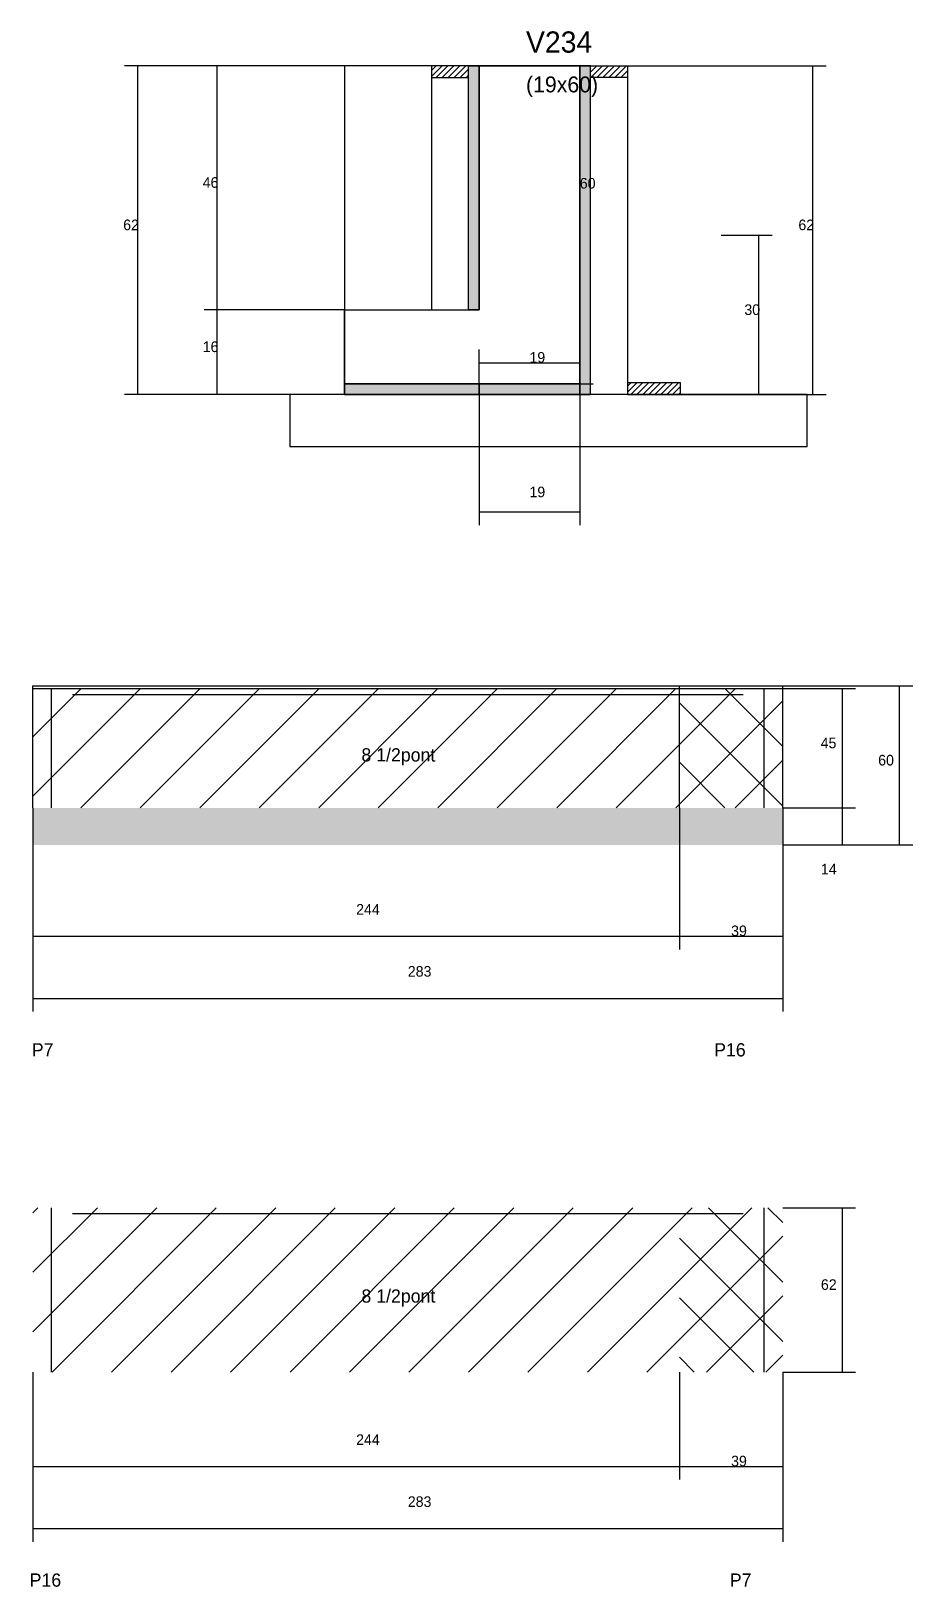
# Model space of a CAD drawing. Header units: metres. Extents: x -2848 to 21926, y -45195 to 1016.
# Drawn here: x 6213 to 6546, y -18174 to -17587 of the extents above; entities that cross this region are included whole.
import ezdxf

# ---------------------------------------------------------------- set-up
doc = ezdxf.new("R2010")
doc.units = ezdxf.units.M
for name, color, linetype in [('CONCRETO', 251, 'Continuous'), ('COTA', 4, 'Continuous'), ('Cota Seção (2x)', 4, 'Continuous'), ('Hachura', 253, 'Continuous'), ('Madeira', 126, 'Continuous'), ('NOMENCLATURA', 7, 'Continuous'), ('Painéis', 200, 'Continuous'), ('REAPROVEITAMENTO', 251, 'Continuous'), ('SARR_2.2x7', 40, 'Continuous'), ('Texto Seção', 7, 'Continuous')]:
    doc.layers.add(name, color=color, linetype=linetype)

msp = doc.modelspace()

# ---------------------------------------------------------------- texts
at = {"layer": 'COTA'}
for s, p in [('46', (6278, -17646)), ('62', (6248, -17662)), ('62', (6502.8, -17662)), ('30', (6482.4, -17694)), ('16', (6278, -17708)), ('19', (6401.3, -17762.8)), ('45', (6511.2, -17857.5)), ('60', (6532.9, -17864)), ('14', (6511.3, -17905.1)), ('244', (6335.9, -17920.3)), ('39', (6477.4, -17928.4)), ('283', (6355.4, -17943.7)), ('62', (6511.3, -18061.9)), ('244', (6335.9, -18120.4)), ('39', (6477.4, -18128.5)), ('283', (6355.4, -18143.8))]:
    msp.add_text(s, height=4, dxfattribs=at).set_placement(p)
at = {"layer": 'Cota Seção (2x)'}
for s, p in [('60', (6420.3, -17646.3)), ('19', (6401.3, -17712))]:
    msp.add_text(s, height=4, dxfattribs=at).set_placement(p)
at = {"layer": 'NOMENCLATURA'}
for s, p in [('8 1/2pont', (6337.9, -17862.5)), ('P7', (6213.5, -17973.8)), ('P16', (6471, -17973.8)), ('8 1/2pont', (6337.9, -18066.7)), ('P16', (6212.7, -18173.9)), ('P7', (6476.9, -18173.9))]:
    msp.add_text(s, height=5, dxfattribs=at).set_placement(p)
at = {"layer": 'Texto Seção'}
for s, height, p in [('V234', 8, (6400, -17595)), ('(19x60)', 6, (6400, -17610))]:
    msp.add_text(s, height=height, dxfattribs=at).set_placement(p)

# ---------------------------------------------------------------- hatches: boundary and pattern name
at = {"layer": 'COTA'}
h = msp.add_hatch(dxfattribs=at)
h.set_pattern_fill('AR-CONC', scale=0.03)
h.paths.add_polyline_path([(6496.9, -17894), (6213.9, -17894), (6213.9, -17894), (6213.9, -17880), (6213.9, -17880), (6496.9, -17880), (6496.9, -17880), (6496.9, -17894)])
at = {"layer": 'Hachura'}
h = msp.add_hatch(dxfattribs=at)
h.set_pattern_fill('ANSI31', scale=0.5)
h.paths.add_polyline_path([(6378.3, -17604.4), (6378.3, -17600), (6378.3, -17600), (6364.3, -17600), (6364.3, -17600), (6364.3, -17604.4), (6364.3, -17604.4), (6378.3, -17604.4)])
h = msp.add_hatch(color=8, dxfattribs=at)
h.dxf.hatch_style = 1
h.paths.add_polyline_path([(6378.3, -17692), (6382.3, -17692), (6382.3, -17692), (6382.3, -17600.3), (6382.3, -17600.3), (6378.3, -17600.3), (6378.3, -17600.3), (6378.3, -17692)])
h = msp.add_hatch(color=8, dxfattribs=at)
h.dxf.hatch_style = 1
h.paths.add_polyline_path([(6420.3, -17724), (6424.3, -17724), (6424.3, -17724), (6424.3, -17600), (6424.3, -17600), (6420.3, -17600), (6420.3, -17600), (6420.3, -17724)])
h = msp.add_hatch(dxfattribs=at)
h.set_pattern_fill('ANSI31', scale=0.5)
h.paths.add_polyline_path([(6424.3, -17604.4), (6424.3, -17600), (6424.3, -17600), (6438.3, -17600), (6438.3, -17600), (6438.3, -17604.4), (6438.3, -17604.4), (6424.3, -17604.4)])
h = msp.add_hatch(color=8, dxfattribs=at)
h.dxf.hatch_style = 1
h.paths.add_polyline_path([(6382.3, -17724), (6382.3, -17720), (6382.3, -17720), (6331.5, -17720), (6331.5, -17720), (6331.5, -17724), (6331.5, -17724), (6382.3, -17724)])
h = msp.add_hatch(color=8, dxfattribs=at)
h.dxf.hatch_style = 1
h.paths.add_polyline_path([(6420.3, -17724), (6420.3, -17720), (6420.3, -17720), (6382.3, -17720), (6382.3, -17720), (6382.3, -17724), (6382.3, -17724), (6420.3, -17724)])
h = msp.add_hatch(dxfattribs=at)
h.set_pattern_fill('ANSI31', scale=0.5)
h.paths.add_polyline_path([(6458.3, -17724), (6458.3, -17719.6), (6458.3, -17719.6), (6438.3, -17719.6), (6438.3, -17719.6), (6438.3, -17724), (6438.3, -17724), (6458.3, -17724)])
at = {"layer": 'REAPROVEITAMENTO'}
h = msp.add_hatch(dxfattribs=at)
h.set_pattern_fill('ANSI31', scale=5)
h.paths.add_polyline_path([(6213.9, -17880), (6457.9, -17880), (6457.9, -17880), (6457.9, -17835), (6457.9, -17835), (6213.9, -17835), (6213.9, -17835), (6213.9, -17880)])
h = msp.add_hatch(dxfattribs=at)
h.set_pattern_fill('ANSI37', scale=5)
h.paths.add_polyline_path([(6496.9, -17835), (6457.9, -17835), (6457.9, -17835), (6457.9, -17880), (6457.9, -17880), (6496.9, -17880), (6496.9, -17880), (6496.9, -17835)])
h = msp.add_hatch(dxfattribs=at)
h.set_pattern_fill('ANSI31', scale=5)
h.paths.add_polyline_path([(6213.9, -18092.9), (6457.9, -18092.9), (6457.9, -18092.9), (6457.9, -18030.9), (6457.9, -18030.9), (6213.9, -18030.9), (6213.9, -18030.9), (6213.9, -18092.9)])
h = msp.add_hatch(dxfattribs=at)
h.set_pattern_fill('ANSI37', scale=5)
h.paths.add_polyline_path([(6496.9, -18030.9), (6457.9, -18030.9), (6457.9, -18030.9), (6457.9, -18092.9), (6457.9, -18092.9), (6496.9, -18092.9), (6496.9, -18092.9), (6496.9, -18030.9)])

# ---------------------------------------------------------------- linework, layer by layer
at = {"layer": 'CONCRETO'}
msp.add_lwpolyline([(6382.3, -17600), (6420.3, -17600), (6420.3, -17624), (6420.3, -17624), (6420.3, -17720), (6331.5, -17720), (6331.5, -17692), (6382.3, -17692), (6382.3, -17600)], dxfattribs=at)
msp.add_lwpolyline([(6331.5, -17720), (6420.3, -17720), (6420.3, -17600), (6331.5, -17600)], close=True, dxfattribs=at)
at = {"layer": 'COTA'}
for p, q in [((6364.3, -17600), (6248.5, -17600)), ((6253.5, -17724), (6253.5, -17600)), ((6364.3, -17600), (6278.5, -17600)), ((6283.5, -17692), (6283.5, -17600)), ((6438.3, -17600), (6513.3, -17600)), ((6508.3, -17724), (6508.3, -17600)), ((6473.6, -17663.9), (6492.9, -17663.9)), ((6487.9, -17724), (6487.9, -17663.9)), ((6331.5, -17692), (6278.5, -17692)), ((6331.5, -17692), (6278.5, -17692)), ((6283.5, -17724), (6283.5, -17692)), ((6331.5, -17724), (6248.5, -17724)), ((6331.5, -17724), (6278.5, -17724)), ((6382.3, -17724), (6382.3, -17773.3)), ((6420.3, -17724), (6420.3, -17773.3)), ((6438.3, -17724), (6513.3, -17724)), ((6458.3, -17724), (6492.9, -17724)), ((6382.3, -17768.3), (6420.3, -17768.3)), ((6496.9, -17834), (6546, -17834)), ((6496.9, -17835), (6524.4, -17835)), ((6519.4, -17880), (6519.4, -17835)), ((6541, -17894), (6541, -17834)), ((6213.9, -17880), (6213.9, -17933.4)), ((6213.9, -17880), (6213.9, -17956.9)), ((6457.9, -17880), (6457.9, -17933.4)), ((6457.9, -17880), (6457.9, -17933.4)), ((6496.9, -17880), (6496.9, -17933.4)), ((6496.9, -17880), (6496.9, -17956.9)), ((6496.9, -17880), (6524.4, -17880)), ((6496.9, -17880), (6524.4, -17880)), ((6519.4, -17894), (6519.4, -17880)), ((6496.9, -17894), (6546, -17894)), ((6496.9, -17894), (6524.4, -17894)), ((6213.9, -17928.4), (6457.9, -17928.4)), ((6457.9, -17928.4), (6496.9, -17928.4)), ((6213.9, -17951.9), (6496.9, -17951.9)), ((6496.9, -18030.9), (6524.4, -18030.9)), ((6519.4, -18092.9), (6519.4, -18030.9)), ((6213.9, -18092.9), (6213.9, -18133.5)), ((6213.9, -18092.9), (6213.9, -18157)), ((6457.9, -18092.9), (6457.9, -18133.5)), ((6457.9, -18092.9), (6457.9, -18133.5)), ((6496.9, -18092.9), (6496.9, -18133.5)), ((6496.9, -18092.9), (6496.9, -18157)), ((6496.9, -18092.9), (6524.4, -18092.9)), ((6213.9, -18128.5), (6457.9, -18128.5)), ((6457.9, -18128.5), (6496.9, -18128.5)), ((6213.9, -18152), (6496.9, -18152))]:
    msp.add_line(p, q, dxfattribs=at)
at = {"layer": 'Cota Seção (2x)'}
for p, q in [((6419, -17600), (6425.3, -17600)), ((6420.3, -17720), (6420.3, -17600)), ((6382.3, -17720), (6382.3, -17707)), ((6382.3, -17712), (6420.3, -17712)), ((6420.3, -17720), (6420.3, -17707)), ((6420.3, -17720), (6425.3, -17720))]:
    msp.add_line(p, q, dxfattribs=at)
at = {"layer": 'Madeira'}
for points in [[(6378.3, -17604.4), (6378.3, -17600), (6364.3, -17600), (6364.3, -17604.4)], [(6378.3, -17600), (6364.3, -17600), (6364.3, -17692), (6378.3, -17692)], [(6424.3, -17604.4), (6424.3, -17600), (6438.3, -17600), (6438.3, -17604.4)], [(6424.3, -17600), (6438.3, -17600), (6438.3, -17724), (6424.3, -17724)], [(6310.9, -17743.6), (6506.1, -17743.6), (6506.1, -17724), (6310.9, -17724)], [(6458.3, -17724), (6458.3, -17719.6), (6438.3, -17719.6), (6438.3, -17724)]]:
    msp.add_lwpolyline(points, close=True, dxfattribs=at)
at = {"layer": 'Painéis'}
for p, q in [((6420.3, -17724), (6420.3, -17600)), ((6331.5, -17720), (6382.3, -17720)), ((6331.5, -17724), (6331.5, -17720)), ((6382.3, -17720), (6420.3, -17720)), ((6382.3, -17724), (6382.3, -17720)), ((6420.3, -17724), (6420.3, -17720)), ((6213.9, -17835), (6496.9, -17835)), ((6213.9, -17880), (6213.9, -17835)), ((6457.9, -17880), (6457.9, -17835)), ((6496.9, -17880), (6496.9, -17835))]:
    msp.add_line(p, q, dxfattribs=at)
for points in [[(6378.3, -17600), (6382.3, -17600), (6382.3, -17692), (6378.3, -17692)], [(6424.3, -17600), (6420.3, -17600), (6420.3, -17724), (6424.3, -17724)], [(6382.3, -17724), (6382.3, -17720), (6331.5, -17720), (6331.5, -17724)], [(6420.3, -17724), (6420.3, -17720), (6382.3, -17720), (6382.3, -17724)]]:
    msp.add_lwpolyline(points, close=True, dxfattribs=at)
at = {"layer": 'SARR_2.2x7'}
for p, q in [((6213.9, -17834), (6457.9, -17834)), ((6213.9, -17835), (6213.9, -17834)), ((6220.9, -17880), (6220.9, -17835)), ((6457.9, -17834), (6496.9, -17834)), ((6457.9, -17835), (6457.9, -17834)), ((6489.9, -17880), (6489.9, -17835)), ((6496.9, -17835), (6496.9, -17834)), ((6228.9, -17837.2), (6457.9, -17837.2)), ((6457.9, -17837.2), (6481.9, -17837.2)), ((6220.9, -18092.9), (6220.9, -18030.9)), ((6228.9, -18033.1), (6457.9, -18033.1)), ((6457.9, -18033.1), (6481.9, -18033.1)), ((6489.9, -18092.9), (6489.9, -18030.9))]:
    msp.add_line(p, q, dxfattribs=at)

msp.set_redraw_order([(e.dxf.handle, doc.entitydb.next_handle()) for e in msp.query("TEXT MTEXT ATTDEF DIMENSION ARC_DIMENSION")])  # texts and dimensions are drawn at this point

doc.saveas('drawing.dxf')
